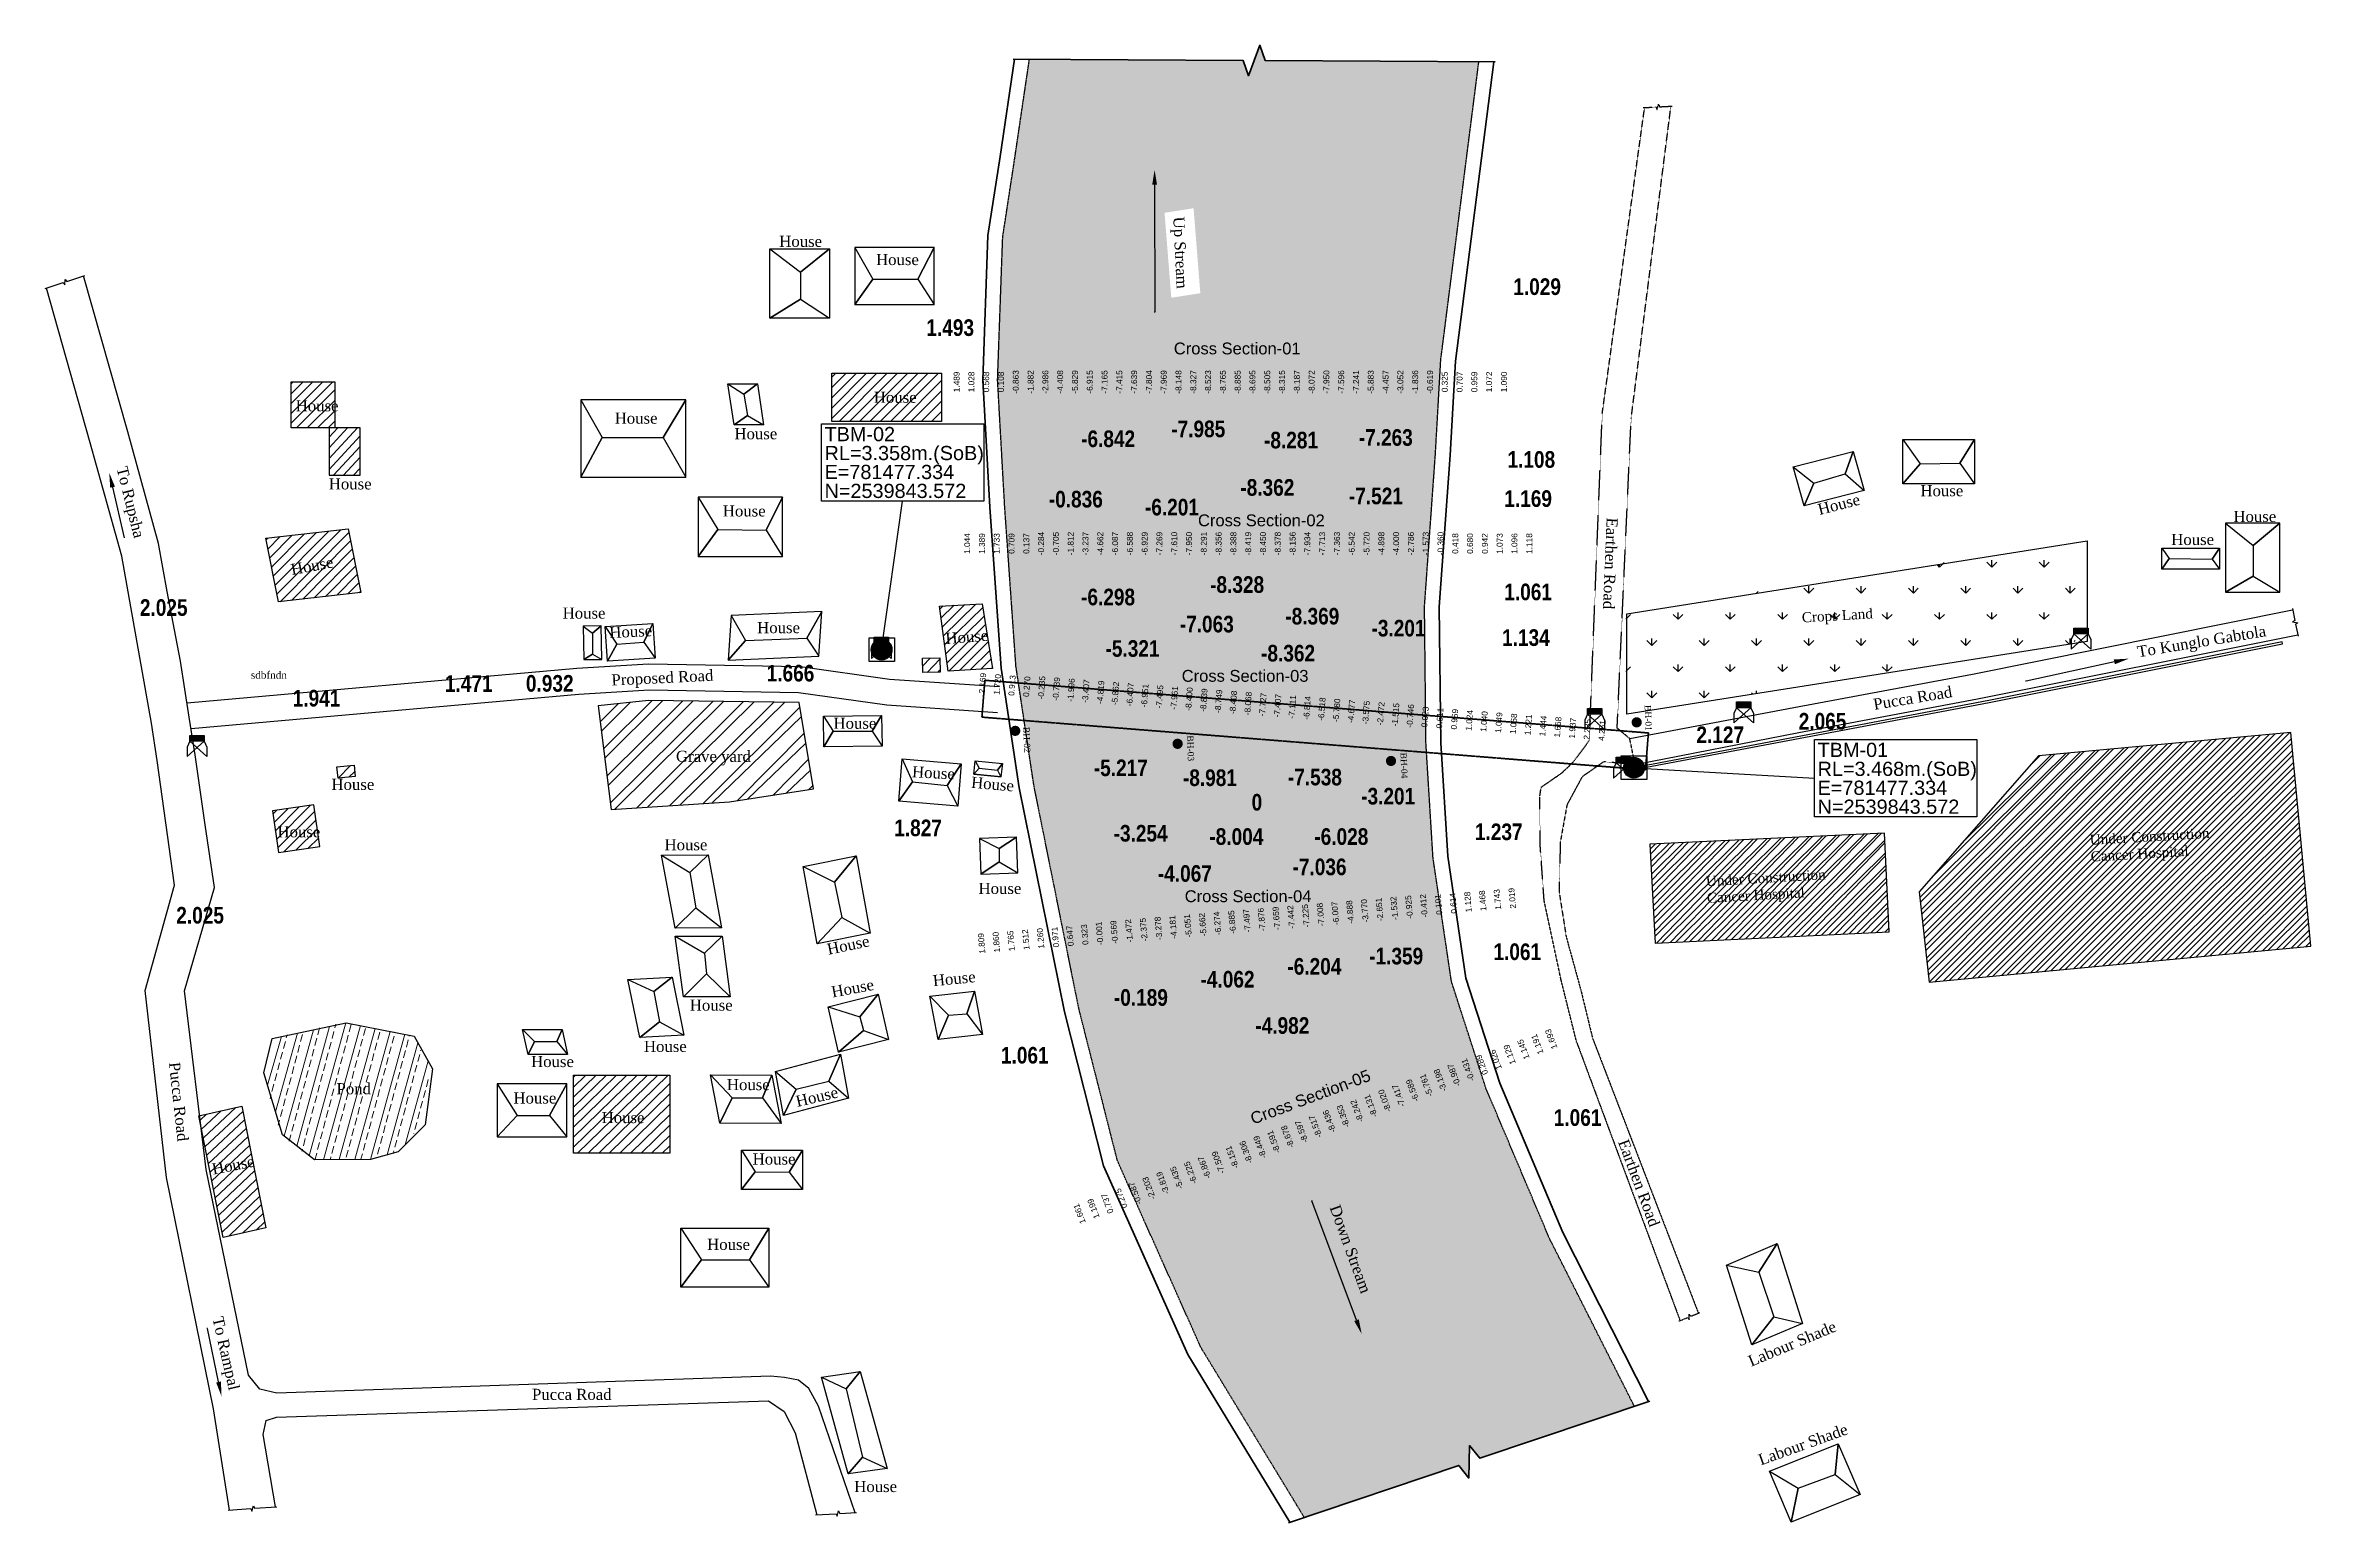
# Model space of a CAD drawing. Header units: inches. Extents: x 215676 to 3518780154, y 2761699 to 325936546.
# Drawn here: x 112091975 to 112398270, y 9362416 to 9562199 of the extents above; entities that cross this region are included whole.
import ezdxf
from ezdxf import colors
from ezdxf.entities.mleader import LeaderData, LeaderLine
from ezdxf.enums import TextEntityAlignment as Align
from ezdxf.math import Vec2, Vec3

# ---------------------------------------------------------------- set-up
doc = ezdxf.new("R2010")
doc.units = ezdxf.units.IN
doc.header["$LTSCALE"] = 20
doc.header["$MEASUREMENT"] = 0
doc.linetypes.add('DASHED', pattern=[0.75, 0.5, -0.25])
doc.linetypes.add('DASHED2', pattern=[0.375, 0.25, -0.125])
for name, color, linetype in [('BM_TBM', 1, 'Continuous'), ('BORE HOLE', 1, 'Continuous'), ('Chainage_TXT', 7, 'Continuous'), ('Crops Land', 74, 'Continuous'), ('ELECTRIC POLE', 1, 'Continuous'), ('Grave yard', 88, 'Continuous'), ('Pond', 132, 'Continuous'), ('proposed', 1, 'Continuous'), ('RL', 1, 'Continuous'), ('Text', 7, 'Continuous')]:
    doc.layers.add(name, color=color, linetype=linetype)
for name, color, linetype, lineweight in [('Boundary wall', 3, 'Continuous', 30), ('BUILDING', 5, 'Continuous', 30), ('KATCHA ROAD', 7, 'Continuous', 20), ('KHAL+RIVER BANK', 160, 'Continuous', 18), ('Pucca Road', 1, 'Continuous', 30), ('Road', 7, 'Continuous', 30), ('SEMI_PUCCA', 66, 'Continuous', 30), ('SHED', 7, 'Continuous', 30), ('Water Body', 4, 'Continuous', 18), ('Water Line', 4, 'DASHED', 18)]:
    doc.layers.add(name, color=color, linetype=linetype, lineweight=lineweight)
doc.styles.add('MtXpl_Arial_Narrow', font='ARIALNB.TTF')
doc.styles.get("Standard").update_dxf_attribs({"font": 'times.ttf', "height": 1})
doc.styles.add('text', font='arial.ttf')
doc.styles.add('TR', font='times.ttf')
doc.dimstyles.get("Standard").update_dxf_attribs({"dimtxt": 0.18, "dimasz": 0.18, "dimexe": 0.18, "dimexo": 0.0625, "dimgap": 0.09, "dimtad": 0, "dimtih": 1, "dimtoh": 1, "dimdec": 4, "dimzin": 0, "dimdsep": 46, "dimtxsty": 'Standard', "dimcen": 0.09, "dimadec": 0, "dimazin": 0, "dimtfac": 1, "dimtdec": 4, "dimtofl": 0, "dimtmove": 0, "dimatfit": 3, "dimfxl": 1, "dimtolj": 1, "dimtzin": 0, "dimarcsym": 0})
pattern_1 = [(45, (-660144862.4290693, -2491106631.102173), (-695.3896861099662, 695.3896861099663), [])]

# ---------------------------------------------------------------- blocks, each defined once
blk = doc.blocks.new('eeee')
at = {"layer": 'ELECTRIC POLE'}
for p, q in [((353314.0216475676, 2673551.64898157), (353315.7394676891, 2673551.64898157)), ((353314.0216475676, 2673550.959405303), (353314.0216475676, 2673551.64898157)), ((353315.7394676891, 2673551.64898157), (353315.7394676891, 2673550.959405303)), ((353314.0216475676, 2673550.959405303), (353313.699718081, 2673550.258974852)), ((353313.699718081, 2673549.118617038), (353315.7394676891, 2673550.959405303)), ((353313.699718081, 2673550.258974852), (353313.699718081, 2673549.118617038)), ((353315.7394676891, 2673550.959405303), (353314.0216475676, 2673550.959405303)), ((353316.0613971761, 2673549.118617038), (353314.0216475676, 2673550.959405303)), ((353315.7394676891, 2673550.959405303), (353316.0613971761, 2673550.258974852)), ((353316.0613971761, 2673550.258974852), (353316.0613971761, 2673549.118617038))]:
    blk.add_line(p, q, dxfattribs=at)
blk.add_solid([(353314.0216475676, 2673551.64898157), (353315.7394676891, 2673551.64898157), (353314.0216475676, 2673550.959405303), (353315.7394676891, 2673550.959405303)], dxfattribs=at)
blk = doc.blocks.new('jhg')
at = {"layer": 'RL', "lineweight": 5, "style": 'text'}
for s, p in [('1.489', (772845.2215620347, 2500598.103621385)), ('1.028', (772847.2215620347, 2500598.103621385)), ('0.568', (772849.2215620347, 2500598.103621385)), ('0.108', (772851.2215620347, 2500598.103621385)), ('-0.863', (772853.2215620347, 2500598.103621385)), ('-1.882', (772855.2215620347, 2500598.103621385)), ('-2.986', (772857.2215620347, 2500598.103621385)), ('-4.408', (772859.2215620347, 2500598.103621385)), ('-5.829', (772861.2215620347, 2500598.103621385)), ('-6.915', (772863.2215620347, 2500598.103621385)), ('-7.165', (772865.2215620347, 2500598.103621385)), ('-7.415', (772867.2215620347, 2500598.103621385)), ('-7.639', (772869.2215620347, 2500598.103621385)), ('-7.804', (772871.2215620347, 2500598.103621385)), ('-7.969', (772873.2215620347, 2500598.103621385)), ('-8.148', (772875.2215620347, 2500598.103621385)), ('-8.327', (772877.2215620347, 2500598.103621385)), ('-8.523', (772879.2215620347, 2500598.103621385)), ('-8.765', (772881.2215620347, 2500598.103621385)), ('-8.885', (772883.2215620347, 2500598.103621385)), ('-8.695', (772885.2215620347, 2500598.103621385)), ('-8.505', (772887.2215620347, 2500598.103621385)), ('-8.315', (772889.2215620347, 2500598.103621385)), ('-8.187', (772891.2215620347, 2500598.103621385)), ('-8.072', (772893.2215620347, 2500598.103621385)), ('-7.950', (772895.2215620347, 2500598.103621385)), ('-7.596', (772897.2215620347, 2500598.103621385)), ('-7.241', (772899.2215620347, 2500598.103621385)), ('-5.883', (772901.2215620347, 2500598.103621385)), ('-4.457', (772903.2215620347, 2500598.103621385)), ('-3.052', (772905.2215620347, 2500598.103621385)), ('-1.836', (772907.2215620347, 2500598.103621385)), ('-0.619', (772909.2215620347, 2500598.103621385)), ('0.325', (772911.2215620347, 2500598.103621385)), ('0.707', (772913.2215620347, 2500598.103621385)), ('0.959', (772915.2215620347, 2500598.103621385)), ('1.072', (772917.2215620347, 2500598.103621385)), ('1.090', (772919.2215620347, 2500598.103621385))]:
    blk.add_text(s, height=0.8, rotation=90, dxfattribs=at).set_placement(p, align=Align.MIDDLE_CENTER)
blk = doc.blocks.new('zxbzcbzb')
at = {"layer": 'RL', "lineweight": 5, "style": 'text'}
for s, p in [('1.044', (772845.8975965708, 2500599.668045709)), ('1.389', (772847.8975965708, 2500599.668045709)), ('1.733', (772849.8975965708, 2500599.668045709)), ('0.709', (772851.8975965708, 2500599.668045709)), ('0.137', (772853.8975965708, 2500599.668045709)), ('-0.284', (772855.8975965708, 2500599.668045709)), ('-0.705', (772857.8975965708, 2500599.668045709)), ('-1.812', (772859.8975965708, 2500599.668045709)), ('-3.237', (772861.8975965708, 2500599.668045709)), ('-4.662', (772863.8975965708, 2500599.668045709)), ('-6.087', (772865.8975965708, 2500599.668045709)), ('-6.588', (772867.8975965708, 2500599.668045709)), ('-6.929', (772869.8975965708, 2500599.668045709)), ('-7.269', (772871.8975965708, 2500599.668045709)), ('-7.610', (772873.8975965708, 2500599.668045709)), ('-7.950', (772875.8975965708, 2500599.668045709)), ('-8.291', (772877.8975965708, 2500599.668045709)), ('-8.356', (772879.8975965708, 2500599.668045709)), ('-8.388', (772881.8975965708, 2500599.668045709)), ('-8.419', (772883.8975965708, 2500599.668045709)), ('-8.450', (772885.8975965708, 2500599.668045709)), ('-8.378', (772887.8975965708, 2500599.668045709)), ('-8.156', (772889.8975965708, 2500599.668045709)), ('-7.934', (772891.8975965708, 2500599.668045709)), ('-7.713', (772893.8975965708, 2500599.668045709)), ('-7.363', (772895.8975965708, 2500599.668045709)), ('-6.542', (772897.8975965708, 2500599.668045709)), ('-5.720', (772899.8975965708, 2500599.668045709)), ('-4.898', (772901.8975965708, 2500599.668045709)), ('-4.000', (772903.8975965708, 2500599.668045709)), ('-2.786', (772905.8975965708, 2500599.668045709)), ('-1.573', (772907.8975965708, 2500599.668045709)), ('-0.360', (772909.8975965708, 2500599.668045709)), ('0.418', (772911.8975965708, 2500599.668045709)), ('0.680', (772913.8975965708, 2500599.668045709)), ('0.942', (772915.8975965708, 2500599.668045709)), ('1.073', (772917.8975965708, 2500599.668045709)), ('1.096', (772919.8975965708, 2500599.668045709)), ('1.118', (772921.8975965708, 2500599.668045709))]:
    blk.add_text(s, height=0.8, rotation=90, dxfattribs=at).set_placement(p, align=Align.MIDDLE_CENTER)
blk = doc.blocks.new('sdbfndn')
at = {"layer": 'RL', "lineweight": 5, "style": 'text'}
for s, p in [('2.169', (772886.1474310823, 2500595.00364748)), ('1.720', (772888.1474310823, 2500595.00364748)), ('0.913', (772890.1474310823, 2500595.00364748)), ('0.270', (772892.1474310823, 2500595.00364748)), ('-0.235', (772894.1474310823, 2500595.00364748)), ('-0.739', (772896.1474310823, 2500595.00364748)), ('-1.996', (772898.1474310823, 2500595.00364748)), ('-3.407', (772900.1474310823, 2500595.00364748)), ('-4.819', (772902.1474310823, 2500595.00364748)), ('-5.862', (772904.1474310823, 2500595.00364748)), ('-6.407', (772906.1474310823, 2500595.00364748)), ('-6.951', (772908.1474310823, 2500595.00364748)), ('-7.495', (772910.1474310823, 2500595.00364748)), ('-7.961', (772912.1474310823, 2500595.00364748)), ('-8.400', (772914.1474310823, 2500595.00364748)), ('-8.839', (772916.1474310823, 2500595.00364748)), ('-8.749', (772918.1474310823, 2500595.00364748)), ('-8.408', (772920.1474310823, 2500595.00364748)), ('-8.068', (772922.1474310823, 2500595.00364748)), ('-7.727', (772924.1474310823, 2500595.00364748)), ('-7.407', (772926.1474310823, 2500595.00364748)), ('-7.111', (772928.1474310823, 2500595.00364748)), ('-6.814', (772930.1474310823, 2500595.00364748)), ('-6.518', (772932.1474310823, 2500595.00364748)), ('-5.780', (772934.1474310823, 2500595.00364748)), ('-4.677', (772936.1474310823, 2500595.00364748)), ('-3.575', (772938.1474310823, 2500595.00364748)), ('-2.472', (772940.1474310823, 2500595.00364748)), ('-1.515', (772942.1474310823, 2500595.00364748)), ('-0.746', (772944.1474310823, 2500595.00364748)), ('0.023', (772946.1474310823, 2500595.00364748)), ('0.611', (772948.1474310823, 2500595.00364748)), ('0.959', (772950.1474310823, 2500595.00364748)), ('1.024', (772952.1474310823, 2500595.00364748)), ('1.040', (772954.1474310823, 2500595.00364748)), ('1.049', (772956.1474310823, 2500595.00364748)), ('1.058', (772958.1474310823, 2500595.00364748)), ('1.221', (772960.1474310823, 2500595.00364748)), ('1.444', (772962.1474310823, 2500595.00364748)), ('1.668', (772964.1474310823, 2500595.00364748)), ('1.937', (772966.1474310823, 2500595.00364748)), ('2.235', (772968.1474310823, 2500595.00364748)), ('4.251', (772970.1474310823, 2500595.00364748))]:
    blk.add_text(s, height=0.8, rotation=90, dxfattribs=at).set_placement(p, align=Align.MIDDLE_CENTER)
blk = doc.blocks.new('dfgnfgjm')
at = {"layer": 'RL', "lineweight": 5, "style": 'text'}
for s, p in [('1.809', (773051.0267442473, 2500607.305582792)), ('1.860', (773053.0267442473, 2500607.305582792)), ('1.765', (773055.0267442473, 2500607.305582792)), ('1.512', (773057.0267442473, 2500607.305582792)), ('1.260', (773059.0267442473, 2500607.305582792)), ('0.971', (773061.0267442473, 2500607.305582792)), ('0.647', (773063.0267442473, 2500607.305582792)), ('0.323', (773065.0267442473, 2500607.305582792)), ('-0.001', (773067.0267442473, 2500607.305582792)), ('-0.569', (773069.0267442473, 2500607.305582792)), ('-1.472', (773071.0267442473, 2500607.305582792)), ('-2.375', (773073.0267442473, 2500607.305582792)), ('-3.278', (773075.0267442473, 2500607.305582792)), ('-4.181', (773077.0267442473, 2500607.305582792)), ('-5.051', (773079.0267442473, 2500607.305582792)), ('-5.662', (773081.0267442473, 2500607.305582792)), ('-6.274', (773083.0267442473, 2500607.305582792)), ('-6.885', (773085.0267442473, 2500607.305582792)), ('-7.497', (773087.0267442473, 2500607.305582792)), ('-7.876', (773089.0267442473, 2500607.305582792)), ('-7.659', (773091.0267442473, 2500607.305582792)), ('-7.442', (773093.0267442473, 2500607.305582792)), ('-7.225', (773095.0267442473, 2500607.305582792)), ('-7.008', (773097.0267442473, 2500607.305582792)), ('-6.007', (773099.0267442473, 2500607.305582792)), ('-4.888', (773101.0267442473, 2500607.305582792)), ('-3.770', (773103.0267442473, 2500607.305582792)), ('-2.651', (773105.0267442473, 2500607.305582792)), ('-1.532', (773107.0267442473, 2500607.305582792)), ('-0.925', (773109.0267442473, 2500607.305582792)), ('-0.412', (773111.0267442473, 2500607.305582792)), ('0.101', (773113.0267442473, 2500607.305582792)), ('0.614', (773115.0267442473, 2500607.305582792)), ('1.128', (773117.0267442473, 2500607.305582792)), ('1.468', (773119.0267442473, 2500607.305582792)), ('1.743', (773121.0267442473, 2500607.305582792)), ('2.019', (773123.0267442473, 2500607.305582792))]:
    blk.add_text(s, height=0.8, rotation=90, dxfattribs=at).set_placement(p, align=Align.MIDDLE_CENTER)
blk = doc.blocks.new('dffmhdsrt')
at = {"layer": 'RL', "lineweight": 5, "style": 'text'}
for s, p in [('1.661', (773047.0487033459, 2500611.948592406)), ('1.199', (773049.0487033459, 2500611.948592406)), ('0.737', (773051.0487033459, 2500611.948592406)), ('0.275', (773053.0487033459, 2500611.948592406)), ('-0.587', (773055.0487033459, 2500611.948592406)), ('-2.203', (773057.0487033459, 2500611.948592406)), ('-3.819', (773059.0487033459, 2500611.948592406)), ('-5.435', (773061.0487033459, 2500611.948592406)), ('-6.225', (773063.0487033459, 2500611.948592406)), ('-6.867', (773065.0487033459, 2500611.948592406)), ('-7.509', (773067.0487033459, 2500611.948592406)), ('-8.151', (773069.0487033459, 2500611.948592406)), ('-8.306', (773071.0487033459, 2500611.948592406)), ('-8.449', (773073.0487033459, 2500611.948592406)), ('-8.591', (773075.0487033459, 2500611.948592406)), ('-8.678', (773077.0487033459, 2500611.948592406)), ('-8.597', (773079.0487033459, 2500611.948592406)), ('-8.517', (773081.0487033459, 2500611.948592406)), ('-8.436', (773083.0487033459, 2500611.948592406)), ('-8.353', (773085.0487033459, 2500611.948592406)), ('-8.242', (773087.0487033459, 2500611.948592406)), ('-8.131', (773089.0487033459, 2500611.948592406)), ('-8.020', (773091.0487033459, 2500611.948592406)), ('-7.417', (773093.0487033459, 2500611.948592406)), ('-6.589', (773095.0487033459, 2500611.948592406)), ('-5.761', (773097.0487033459, 2500611.948592406)), ('-3.198', (773099.0487033459, 2500611.948592406)), ('-0.987', (773101.0487033459, 2500611.948592406)), ('-0.431', (773103.0487033459, 2500611.948592406)), ('0.289', (773105.0487033459, 2500611.948592406)), ('1.026', (773107.0487033459, 2500611.948592406)), ('1.129', (773109.0487033459, 2500611.948592406)), ('1.145', (773111.0487033459, 2500611.948592406)), ('1.191', (773113.0487033459, 2500611.948592406)), ('1.693', (773115.0487033459, 2500611.948592406))]:
    blk.add_text(s, height=0.8, rotation=90, dxfattribs=at).set_placement(p, align=Align.MIDDLE_CENTER)

msp = doc.modelspace()

# ---------------------------------------------------------------- hatches: boundary and pattern name
at = {"layer": 'BM_TBM', "ltscale": 0.2}
h = msp.add_hatch(color=2, dxfattribs=at)
h.set_gradient(color1=(255, 255, 0), color2=(255, 255, 92), one_color=1, tint=0.6800000071525574)
edge = h.paths.add_edge_path()
edge.add_ellipse((112205046.570946, 9480471.897827148), major_axis=(941.6691610913823, 941.6691610913823), ratio=0.9999999985270128, start_angle=0, end_angle=360)
h = msp.add_hatch(color=2, dxfattribs=at)
h.set_gradient(color1=(255, 255, 0), color2=(255, 255, 92), one_color=1, tint=0.6800000071525574)
edge = h.paths.add_edge_path()
edge.add_ellipse((112205046.570946, 9480471.897827148), major_axis=(941.6691610913823, 941.6691610913823), ratio=0.9999999985270128, start_angle=0, end_angle=360)
h = msp.add_hatch(color=2, dxfattribs=at)
h.set_gradient(color1=(255, 255, 0), color2=(255, 255, 92), one_color=1, tint=0.6800000071525574)
edge = h.paths.add_edge_path()
edge.add_ellipse((112306763.5709307, 9464502.897827148), major_axis=(941.6691610913823, 941.6691610913823), ratio=0.9999999985270128, start_angle=0, end_angle=360)
h = msp.add_hatch(color=2, dxfattribs=at)
h.set_gradient(color1=(255, 255, 0), color2=(255, 255, 92), one_color=1, tint=0.6800000071525574)
edge = h.paths.add_edge_path()
edge.add_ellipse((112306763.5709307, 9464502.897827148), major_axis=(941.6691610913823, 941.6691610913823), ratio=0.9999999985270128, start_angle=0, end_angle=360)
at = {"layer": 'BORE HOLE', "ltscale": 0.2}
for points in [[(112307783.5343859, 9470917.236291885, 1), (112306497.3557818, 9470382.62396431, 1)], [(112223760.4233935, 9469763.066879272, 1), (112222474.2448046, 9469228.45454979, 1)], [(112245717.2868426, 9468011.956142426, 1), (112244431.1082385, 9467477.34381485, 1)], [(112274567.3220904, 9465690.551605225, 1), (112273281.1435015, 9465155.939277649, 1)]]:
    msp.add_hatch(color=256, dxfattribs=at).paths.add_polyline_path(points)
at = {"layer": 'BUILDING', "lineweight": 20, "ltscale": 0.2}
h = msp.add_hatch(dxfattribs=at)
h.set_pattern_fill('ANSI32', color=256, scale=3371.745232298785, style=0)
h.set_pattern_definition([(45, (-660144862.4290693, -2491106631.102173), (-894.0689693219556, 894.0689693219558), []), (45, (-660144266.3830793, -2491106631.102173), (-894.0689693219556, 894.0689693219558), [])])
h.paths.add_polyline_path([(112345322.7764971, 9447738.414318085), (112346666.2328722, 9435488.012458801), (112398270.1997149, 9440387.501699448), (112395591.40815, 9469259.538835526), (112361462.6937945, 9466129.5817585)])
h.paths.add_polyline_path([(112340642.82531, 9455676.565038681), (112308915.5690081, 9454155.607416153), (112309639.5810168, 9440791.67432785), (112341283.6760027, 9442308.385976791)])
h.paths.add_polyline_path([(112368208.3075556, 9450956.637590596), (112384761.4879116, 9451925.646982515), (112384458.3399314, 9457104.196573956), (112367905.1595754, 9456135.187182037)], flags=24)
h.paths.add_polyline_path([(112316316.5974879, 9445356.835012624), (112332869.7778438, 9446325.844404543), (112332566.6298636, 9451504.393995984), (112316013.4495077, 9450535.384604065)], flags=24)
at = {"layer": 'Crops Land'}
h = msp.add_hatch(dxfattribs=at)
h.set_pattern_fill('GRASS', color=256, scale=5000)
h.set_pattern_definition([(90, (-660144862.4290693, -2491106631.102173), (-3535.533904999999, 3535.533904999999), [937.5, -6133.567814999999]), (45, (-660144862.4290693, -2491106631.102173), (-3535.533905932738, 3535.533905932738), [937.5000000000001, -4062.5]), (135, (-660144862.4290693, -2491106631.102173), (-3535.533905932738, -3535.533905932738), [937.5, -4062.5])])
h.paths.add_polyline_path([(112368047.9659197, 9481578.420684814), (112368047.9659197, 9495168.9920578), (112305820.3137286, 9485337.514032364), (112305820.3137286, 9471746.942659378)])
h.paths.add_polyline_path([(112329145.8321024, 9483318.754916176), (112339205.5415022, 9483907.641926331), (112339036.4110284, 9486796.826757574), (112328976.7016286, 9486207.939747421)], flags=24)
at = {"layer": 'Grave yard', "lineweight": 25, "ltscale": 0.2}
h = msp.add_hatch(dxfattribs=at)
h.set_pattern_fill('ANSI32', color=256, scale=7867.43620184867)
h.set_pattern_definition([(45, (-660144862.4290693, -2491106631.102173), (-2086.169058329899, 2086.169058329899), []), (45, (-660143471.6496961, -2491106631.102173), (-2086.169058329899, 2086.169058329899), [])])
h.paths.add_polyline_path([(112168468.5923235, 9458872.310043335), (112184462.5978167, 9459890.837308884), (112195860.0836718, 9461673.920297623), (112193893.0115893, 9473313.548700333), (112173525.8467333, 9473578.254520416), (112166730.8255084, 9472895.524894714)])
h.paths.add_polyline_path([(112176741.1881336, 9464322.550403688), (112187654.3099793, 9464322.550403688), (112187654.3099793, 9467346.342761295), (112176741.1881336, 9467346.342761295)], flags=24)
at = {"layer": 'SEMI_PUCCA', "lineweight": 25, "ltscale": 0.2}
h = msp.add_hatch(dxfattribs=at)
h.set_pattern_fill('ANSI31', color=256, scale=7867.43620184867)
h.set_pattern_definition(pattern_1)
h.paths.add_polyline_path([(112131140.8378527, 9516684.767654419), (112125214.3487475, 9516684.767654419), (112125214.3487475, 9510457.484329224), (112131140.8378527, 9510457.484329224)])
h.paths.add_polyline_path([(112130333.3057635, 9504056.24187088), (112134535.892113, 9504056.24187088), (112134535.892113, 9510457.484329224), (112130333.3057635, 9510457.484329224)])
h.paths.add_polyline_path([(112121774.3174059, 9495534.113401413), (112123492.2877734, 9486935.08160019), (112134624.7689898, 9488205.20214653), (112132906.7986376, 9496804.233947754)])
h.paths.add_polyline_path([(112131404.4282763, 9464637.486974716), (112131560.9836352, 9463103.3910141), (112133858.9720995, 9463338.179229736), (112133731.4555438, 9464874.961427689)])
h.paths.add_polyline_path([(112122689.8521807, 9458672.892396927), (112123516.0546496, 9453027.41930008), (112129090.7189867, 9453843.259061813), (112128264.5165179, 9459488.73215866)])
h.paths.add_polyline_path([(112163402.6252978, 9422929.593647003), (112163402.6252978, 9412368.552490234), (112176424.7393572, 9412368.552490234), (112176424.7393572, 9422929.593647003)])
h.paths.add_polyline_path([(112166822.9424434, 9416048.056879157), (112173230.6569351, 9416048.056879157), (112173230.6569351, 9418293.190260557), (112166822.9424434, 9418293.190260557)], flags=24)
h = msp.add_hatch(dxfattribs=at)
h.set_pattern_fill('ANSI31', color=256, scale=7867.43620184867)
h.set_pattern_definition(pattern_1)
h.paths.add_polyline_path([(112212855.2165148, 9486368.41755104), (112214062.4518206, 9477549.682912827), (112220062.9016039, 9477918.69858551), (112218635.5532305, 9486685.726480484)])
h.paths.add_polyline_path([(112212947.9216998, 9477427.926527023), (112212906.3856127, 9479366.797401428), (112210591.1730883, 9479317.199001312), (112210632.7091906, 9477378.328126907)])
h.paths.add_polyline_path([(112213133.2800829, 9511346.637115479), (112213133.2800829, 9517876.822008133), (112198304.7059863, 9517876.822008133), (112198304.7059863, 9511346.637115479)])
h.paths.add_polyline_path([(112213401.4694852, 9480788.496566389), (112219788.2661825, 9481305.829104695), (112219607.0033387, 9483543.633314569), (112213220.2066414, 9483026.300776262)], flags=25)
h.paths.add_polyline_path([(112203626.9284816, 9513453.991741294), (112210034.6429733, 9513453.991741294), (112210034.6429733, 9515699.125122694), (112203626.9284816, 9515699.125122694)], flags=24)
h = msp.add_hatch(dxfattribs=at)
h.set_pattern_fill('ANSI31', color=256, scale=7867.43620184867)
h.set_pattern_definition(pattern_1)
h.paths.add_polyline_path([(112118533.1383746, 9418727.762516022), (112112847.2809182, 9417476.112927854), (112113015.8725723, 9416104.14698606), (112116015.201607, 9400997.420660019), (112121800.5143206, 9402270.963716507)])
h.paths.add_polyline_path([(112114387.3559547, 9409010.760776538), (112120674.0287041, 9410250.33761917), (112120239.7060838, 9412453.060425553), (112113953.0333344, 9411213.483582921)], flags=25)
at = {"layer": 'Water Line', "linetype": 'Continuous', "lineweight": 9, "ltscale": 15, "true_color": 0x7aafdf}
h = msp.add_hatch(dxfattribs=at)
h.set_pattern_fill('ANSI33', color=143, scale=8000, angle=25)
h.set_pattern_definition([(70, (-660144862.4290693, -2491106631.102173), (-1879.385241571816, 684.0402866513374), []), (70, (-660143580.7163007, -2491106033.429696), (-1879.385241571816, 684.0402866513374), [999.9999999999993, -499.9999999999997])])
h.paths.add_polyline_path([(112280653.5686724, 9519671.77158928), (112285798.1209185, 9559962.20834732), (112256913.8580248, 9560134.175106049), (112256176.1392291, 9562199.211807251), (112254651.6299822, 9558086.999031067), (112253913.9111865, 9560152.035736084), (112225034.8856432, 9560323.97131157), (112223047.0480273, 9546872.626403809), (112221426.0688097, 9536275.814277649), (112220730.1987231, 9516954.05693245), (112221692.7786028, 9499864.423732758), (112223214.1754839, 9478205.075429916), (112223383.8624804, 9477079.740093231), (112278598.3896563, 9472777.00863266), (112278455.3294146, 9486312.969892502), (112279928.3233416, 9506906.403596878)])
h.paths.add_polyline_path([(112278598.3896563, 9472777.00863266), (112223383.8624804, 9477079.740093231), (112224360.813225, 9470600.76817894), (112278786.8336413, 9465606.586093903), (112278650.9045336, 9467808.19706726)])
h.paths.add_polyline_path([(112278786.8336413, 9465606.586093903), (112224360.813225, 9470600.76817894), (112225636.9053271, 9462137.941532135), (112231714.9757769, 9431945.098218918), (112236941.2277758, 9411331.420240402), (112248222.9123614, 9386104.331453323), (112262192.2305682, 9363128.535959244), (112283071.154793, 9370164.3794384), (112284439.9173815, 9368451.167675018), (112284545.3140032, 9372835.607656479), (112285914.076607, 9371122.39589119), (112306820.7429583, 9378167.588001251), (112295356.124718, 9400833.997255325), (112286762.5122454, 9421150.038619995), (112282099.4838488, 9435594.815158844), (112279606.2124102, 9452335.306316376)])
h.paths.add_polyline_path([(112243305.2281268, 9539550.192918777), (112244215.8761218, 9528063.528446198), (112248138.8086321, 9528675.941785812), (112247228.1606371, 9540162.606258392)], flags=16)
h = msp.add_hatch(dxfattribs=at)
h.set_pattern_fill('ANSI33', color=143, scale=8000, angle=30)
h.set_pattern_definition([(74.99999999999999, (-660144862.4290693, -2491106631.102173), (-1931.851652578137, 517.6380902050419), []), (74.99999999999999, (-660143637.6841962, -2491105923.995393), (-1931.851652578137, 517.6380902050419), [1000, -500])])
h.paths.add_polyline_path([(112132664.3622668, 9430014.71775055), (112122648.6707842, 9427880.026475906), (112121536.9414294, 9423228.874778748), (112124030.5244524, 9414870.23136139), (112128355.795418, 9411477.953508377), (112135949.4869463, 9411550.856107712), (112139694.4842455, 9412571.266407013), (112143325.990288, 9416199.387727737), (112144347.3486102, 9423795.768100739), (112141850.6921465, 9428217.544130325)])
h.paths.add_polyline_path([(112130955.5030366, 9419931.325487845), (112136299.0502608, 9419931.325487845), (112136299.0502608, 9422283.524478473), (112130955.5030366, 9422283.524478473)], flags=24)

# ---------------------------------------------------------------- linework, layer by layer
at = {"elevation": -10495.00355915564}
for points in [[(112196909.0223773, 9511026.477140427), (112218866.5162127, 9511026.477140427), (112218866.5162127, 9500572.186946869), (112196909.0223773, 9500572.186946869)], [(112331175.311928, 9468323.768770218), (112353132.8057635, 9468323.768770218), (112353132.8057635, 9457869.47857666), (112331175.311928, 9457869.47857666)]]:
    msp.add_lwpolyline(points, close=True, dxfattribs=at)
msp.add_lwpolyline([(112217513.4331896, 9463642.490142822), (112221210.4696887, 9463274.715017319)])
at = {"layer": 'BM_TBM'}
for points, elevation in [([(112203346.4046099, 9482090.459415436), (112206789.3841937, 9482090.459415436), (112206789.3841937, 9478895.163635254), (112203346.4046099, 9478895.163635254)], -8574.184627298233), ([(112305063.4046099, 9466121.459415436), (112308506.3841937, 9466121.459415436), (112308506.3841937, 9462926.163633347), (112305063.4046099, 9462926.163633347)], -8464.184627298235)]:
    msp.add_lwpolyline(points, close=True, dxfattribs=dict(at, elevation=elevation))
for centre, major_axis, ratio, start_param, end_param in [((112205046.570946, 9480471.897827148, 3358), (941.6691610913823, 941.6691610913823), 0.9999999985270126, 5.497787143045644, 11.78097245022523), ((112205046.570946, 9480471.897827148, 3358), (941.6691610913823, 941.6691610913823), 0.9999999985270126, 5.497787143045644, 11.78097245022523), ((112205046.570946, 9480471.897827148, 3358), (-987.5904524701356, 987.5904524701365), 0.9999999992006499, 3.926990817386916, 10.2101761245665), ((112205046.570946, 9480471.897827148, 3358), (-987.5904524701356, 987.5904524701365), 0.9999999992006499, 3.926990817386916, 10.2101761245665), ((112205046.570946, 9480471.897827148, 3358), (972.2833554080814, 972.2833554080814), 0.999999998828293, 5.497787143196285, 11.78097245037587), ((112205046.570946, 9480471.897827148, 3358), (972.2833554080814, 972.2833554080814), 0.999999998828293, 5.497787143196285, 11.78097245037587), ((112205046.570946, 9480471.897827148, 3358), (956.9762582384941, 956.9762582384941), 0.9999999986687579, 5.497787143116517, 11.7809724502961), ((112205046.570946, 9480471.897827148, 3358), (956.9762582384941, 956.9762582384941), 0.9999999986687579, 5.497787143116517, 11.7809724502961), ((112205046.570946, 9480471.897827148, 3358), (-926.3620634861194, 926.3620634861194), 0.9999999998729082, 3.926990817050788, 10.21017612423037), ((112205046.570946, 9480471.897827148, 3358), (-926.3620634861194, 926.3620634861194), 0.9999999998729082, 3.926990817050788, 10.21017612423037), ((112306763.5709307, 9464502.897827148, 3468), (941.6691610913823, 941.6691610913823), 0.9999999985270126, 5.497787143045644, 11.78097245022523), ((112306763.5709307, 9464502.897827148, 3468), (941.6691610913823, 941.6691610913823), 0.9999999985270126, 5.497787143045644, 11.78097245022523), ((112306763.5709307, 9464502.897827148, 3468), (-987.5904524701356, 987.5904524701365), 0.9999999992006499, 3.926990817386916, 10.2101761245665), ((112306763.5709307, 9464502.897827148, 3468), (-987.5904524701356, 987.5904524701365), 0.9999999992006499, 3.926990817386916, 10.2101761245665), ((112306763.5709307, 9464502.897827148, 3468), (972.2833554080814, 972.2833554080814), 0.999999998828293, 5.497787143196285, 11.78097245037587), ((112306763.5709307, 9464502.897827148, 3468), (972.2833554080814, 972.2833554080814), 0.999999998828293, 5.497787143196285, 11.78097245037587), ((112306763.5709307, 9464502.897827148, 3468), (956.9762582384941, 956.9762582384941), 0.9999999986687579, 5.497787143116517, 11.7809724502961), ((112306763.5709307, 9464502.897827148, 3468), (956.9762582384941, 956.9762582384941), 0.9999999986687579, 5.497787143116517, 11.7809724502961), ((112306763.5709307, 9464502.897827148, 3468), (-926.3620634861194, 926.3620634861194), 0.9999999998729082, 3.926990817050788, 10.21017612423037), ((112306763.5709307, 9464502.897827148, 3468), (-926.3620634861194, 926.3620634861194), 0.9999999998729082, 3.926990817050788, 10.21017612423037)]:
    msp.add_ellipse(centre, major_axis=major_axis, ratio=ratio, start_param=start_param, end_param=end_param, dxfattribs=at)
for p in [(112205046.570946, 9480471.897827148, 3358), (112205046.570946, 9480471.897827148, 3358), (112306763.5709307, 9464502.897827148, 3468), (112306763.5709307, 9464502.897827148, 3468)]:
    msp.add_point(p, dxfattribs=at)
at = {"layer": 'Boundary wall', "lineweight": 30}
msp.add_lwpolyline([(112394400.5779955, 9481509.952358246), (112354747.9268267, 9473589.964931488), (112306763.2236712, 9464502.703044891), (112306809.7414324, 9464257.068971634), (112354795.6700823, 9473344.56293869), (112394449.5443347, 9481264.794662476)], close=True, dxfattribs=at)
at = {"layer": 'BUILDING', "lineweight": 30}
for points in [[(112361462.6937945, 9466129.5817585), (112345322.7764971, 9447738.414318085), (112346666.2328722, 9435488.012458801), (112398270.1997149, 9440387.501699448), (112395591.40815, 9469259.538835526)], [(112340642.82531, 9455676.565038681), (112308915.5690081, 9454155.607416153), (112309639.5810168, 9440791.67432785), (112341283.6760027, 9442308.385976791), (112340642.82531, 9455676.565038681)]]:
    msp.add_lwpolyline(points, close=True, dxfattribs=at)
at = {"layer": 'Crops Land'}
msp.add_lwpolyline([(112305820.3137286, 9485337.514032364), (112368047.9659197, 9495168.9920578), (112368047.9659197, 9481578.420684814), (112305820.3137286, 9471746.942659378)], close=True, dxfattribs=at)
at = {"layer": 'Grave yard', "lineweight": 30}
msp.add_lwpolyline([(112195860.0836718, 9461673.920297623), (112193893.0115893, 9473313.548700333), (112173525.8467333, 9473578.254520416), (112166730.8255084, 9472895.524894714), (112168468.5923235, 9458872.310043335), (112184462.5978167, 9459890.837308884)], close=True, dxfattribs=at)
at = {"layer": 'KATCHA ROAD', "linetype": 'DASHED2', "lineweight": 25, "ltscale": 2}
for p, q in [((112314010.5415576, 9390150.179000854, 6926), (112314257.2469256, 9389880.53322792, 6926)), ((112314257.2469256, 9389880.53322792, 6926), (112314225.9223101, 9390610.81281662, 6926)), ((112314225.9223101, 9390610.81281662, 6926), (112314472.6276629, 9390341.167041779, 6926))]:
    msp.add_line(p, q, dxfattribs=at)
for points in [[(112300738.1676714, 9468172.460271835), (112302489.5999835, 9512430.399902344), (112308212.134743, 9553779.438709259)], [(112306918.8854449, 9464927.77528572), (112306205.6647418, 9468440.157554626), (112304498.8150408, 9469860.611749649), (112306395.694298, 9511746.146007538), (112311774.9743426, 9553966.781808853)], [(112308032.3830645, 9553769.986913681), (112309743.8994524, 9553859.98276329), (112309886.7607348, 9553523.585638046), (112310100.3483355, 9554222.63488388), (112310243.2096484, 9553886.23775673), (112311954.7260058, 9553976.233606339)]]:
    msp.add_lwpolyline(points, dxfattribs=at)
for points, elevation in [([(112299028.1624224, 9427368.533706665), (112296909.7787402, 9435876.074338913), (112294629.9182818, 9446528.847415924), (112294093.4762957, 9454052.360359192), (112294029.3449023, 9460536.820026398), (112294218.4918749, 9461873.809335709), (112297043.5749743, 9463823.1921978), (112298612.3790057, 9465325.4431324), (112300738.1676714, 9468172.460271835), (112300738.1676714, 9468172.460271835)], 10989), ([(112306918.8854449, 9464927.77528572), (112302687.131798, 9465319.22003746), (112299751.1779406, 9463265.225177765), (112297713.953377, 9459500.46275711), (112296814.752373, 9454468.756233215), (112296636.2692187, 9447816.331729889), (112297607.7382739, 9441642.417417526), (112299582.0218127, 9434459.241977692), (112301174.1864398, 9427924.747594833), (112315478.6924517, 9390756.990711212)], 10989), ([(112299028.1624224, 9427368.533706665), (112313004.476784, 9389734.355329514)], 2863), ([(112312838.1257708, 9389665.599636078), (112314010.5415576, 9390150.179000854)], 2863), ([(112314472.6276629, 9390341.167041779), (112315645.0434496, 9390825.746408463)], 6926)]:
    msp.add_lwpolyline(points, dxfattribs=dict(at, elevation=elevation))
at = {"layer": 'KHAL+RIVER BANK', "lineweight": 40, "ltscale": 15}
for points in [[(112260249.5952685, 9362473.900798798), (112246448.5709307, 9385172.897827148), (112235044.9959948, 9410672.546899796), (112229764.1092761, 9431501.718137741), (112223666.5682147, 9461791.281930923), (112221224.6670611, 9477985.556684494), (112219696.7231371, 9499738.112035751), (112218728.1714098, 9516933.769062042), (112219431.5368426, 9536463.644382477), (112221069.2773669, 9547170.030138016), (112223014.9419177, 9560335.997348785)], [(112222834.9451067, 9560337.068986893), (112253913.9111865, 9560152.035736084), (112254651.6299822, 9558086.999031067), (112256176.1392291, 9562199.211807251), (112256913.8580248, 9560134.175106049), (112287992.8241045, 9559949.141853333)], [(112308735.6361163, 9378812.874528885), (112297171.570946, 9401675.897827148), (112288638.7719653, 9421848.170871735), (112284053.3903124, 9436052.419149399), (112281597.0969012, 9452544.629907608), (112280650.2527392, 9467880.435922623), (112280456.0845263, 9486252.090902328), (112281924.2721789, 9506778.32959938), (112282646.3624957, 9519488.164791107), (112287812.8273089, 9559950.21349144)], [(112260079.0199664, 9362416.419811249), (112283071.154793, 9370164.3794384), (112284439.9173815, 9368451.167675018), (112284545.3140032, 9372835.607656479), (112285914.076607, 9371122.39589119), (112308906.2114336, 9378870.355516434)]]:
    msp.add_lwpolyline(points, dxfattribs=at)
at = {"layer": 'Pond', "lineweight": 30}
msp.add_lwpolyline([(112128355.795418, 9411477.953508377), (112124030.5244524, 9414870.23136139), (112121536.9414294, 9423228.874778748), (112122648.6707842, 9427880.026475906), (112132664.3622668, 9430014.71775055), (112141850.6921465, 9428217.544130325), (112144347.3486102, 9423795.768100739), (112143325.990288, 9416199.387727737), (112139694.4842455, 9412571.266407013), (112135949.4869463, 9411550.856107712), (112128355.795418, 9411477.953508377)], dxfattribs=at)
at = {"layer": 'proposed'}
for points in [[(112220976.8400652, 9475426.572097778), (112206137.4014361, 9476451.953645706), (112194079.5548937, 9478143.58397293), (112173546.6827929, 9478516.47589302), (112163838.2171252, 9477917.956142426), (112111143.1242754, 9473233.027288437)], [(112220735.5709307, 9471934.897827148), (112205773.1842883, 9472968.774888992), (112193803.6348498, 9474648.017759323), (112173622.7092822, 9475014.518072128), (112164100.9219897, 9474427.506902695), (112111690.6632311, 9469767.901613235)]]:
    msp.add_lwpolyline(points, dxfattribs=at)
at = {"layer": 'proposed', "linetype": 'DASHED', "lineweight": 100, "ltscale": 2, "elevation": 3468}
msp.add_lwpolyline([(112218610.4252703, 9471347.257583618), (112308328.2695849, 9464226.273687363), (112308723.8798144, 9469210.598369598), (112219006.0354846, 9476331.582267761)], close=True, dxfattribs=at)
at = {"layer": 'Pucca Road', "ltscale": 0.5}
for points in [[(112091975.3144152, 9529291.478229523), (112094402.2515337, 9530101.19700241), (112094629.5190356, 9529814.977056503), (112094649.2822955, 9530545.66093254), (112094876.5498126, 9530259.44098854), (112097303.4869158, 9531069.159761429)], [(112116886.3022845, 9364132.24687004), (112114704.4276659, 9377836.164802551), (112108376.5206683, 9409094.581457138), (112105466.0869372, 9434396.3111763), (112109459.0582812, 9448639.455575943), (112107105.5006182, 9465501.550014496), (112106324.4110491, 9470542.895318985), (112102329.1196826, 9493102.07098198), (112098034.7026446, 9508460.782623291), (112092146.0617907, 9529348.446065903)], [(112190032.4489825, 9382211.572465897), (112123271.2001116, 9379923.623357773), (112120978.9877093, 9380468.164457321), (112119439.898598, 9382370.678518295), (112113741.8388598, 9410196.375175476), (112110774.2554553, 9434345.989124298), (112114832.5709307, 9448300.897827148), (112113593.6408312, 9456785.48012352), (112112233.1355364, 9466266.651269913), (112111445.4100268, 9471350.826475143), (112110232.4494097, 9478903.400577545), (112108434.9610674, 9488324.281671524), (112107261.5558703, 9494832.744281769), (112103129.8099597, 9509949.061630249), (112097132.7395403, 9531012.191925049)], [(112201467.8254778, 9363771.76548767), (112196518.2722094, 9378167.958301544), (112195214.0661089, 9380562.125852585), (112193815.8648913, 9381692.370939255), (112191931.7722552, 9382057.341472626), (112190032.4489825, 9382211.572465897)], [(112123121.2765429, 9364560.315904617), (112121412.0087206, 9374338.246488571), (112121832.0429614, 9376214.163208008), (112123245.9514086, 9376679.12858963), (112189771.1848223, 9378906.001167297)], [(112189771.1848223, 9378906.001167297), (112191871.2964556, 9377434.07995987), (112193368.1493914, 9374579.120824814), (112196283.6566851, 9363499.165670395)], [(112116706.7250292, 9364119.917797089), (112119754.376549, 9364329.157672882), (112119902.606499, 9363995.091421127), (112120104.9723437, 9364697.471355438), (112120253.2022936, 9364363.405103683), (112123300.8537982, 9364572.644981384)], [(112196103.9050219, 9363489.713768005), (112198883.7965014, 9363635.889158249), (112199026.6579974, 9363299.492116928), (112199240.2451708, 9363998.541490555), (112199383.1066821, 9363662.144451141), (112201647.5771716, 9363781.21739006)]]:
    msp.add_lwpolyline(points, dxfattribs=at)
at = {"layer": 'Pucca Road', "ltscale": 0.5, "elevation": 9024}
for points in [[(112395788.6379321, 9486022.964754105), (112396125.9132159, 9484413.084754944), (112395815.4076006, 9484220.319005966), (112396538.9446948, 9484116.474924088), (112396228.4390643, 9483923.709178925), (112396565.7143481, 9482313.82917595)], [(112306205.6647418, 9468440.157554626), (112328372.4947131, 9472656.758369446), (112352534.3180163, 9477174.806869507), (112395825.5472338, 9485846.789548874)], [(112306918.8854449, 9464927.77528572), (112329045.6436236, 9469294.01540947), (112353212.9852526, 9473813.095788956), (112396528.8050463, 9482490.004383087)]]:
    msp.add_lwpolyline(points, dxfattribs=at)
at = {"layer": 'SEMI_PUCCA', "lineweight": 30}
for points in [[(112131140.8378527, 9510457.484329224), (112125214.3487475, 9510457.484329224), (112125214.3487475, 9516684.767654419), (112131140.8378527, 9516684.767654419)], [(112198304.7059863, 9517876.822008133), (112213133.2800829, 9517876.822008133), (112213133.2800829, 9511346.637115479), (112198304.7059863, 9511346.637115479)], [(112134535.892113, 9510457.484329224), (112130333.3057635, 9510457.484329224), (112130333.3057635, 9504056.24187088), (112134535.892113, 9504056.24187088)], [(112121774.3174059, 9495534.113401413), (112132906.7986376, 9496804.233947754), (112134624.7689898, 9488205.20214653), (112123492.2877734, 9486935.08160019)], [(112214062.4518206, 9477549.682912827), (112212855.2165148, 9486368.41755104), (112218635.5532305, 9486685.726480484), (112220062.9016039, 9477918.69858551)], [(112210632.7091906, 9477378.328126907), (112210591.1730883, 9479317.199001312), (112212906.3856127, 9479366.797401428), (112212947.9216998, 9477427.926527023)], [(112131560.9836352, 9463103.3910141), (112131404.4282763, 9464637.486974716), (112133731.4555438, 9464874.961427689), (112133858.9720995, 9463338.179229736)], [(112123516.0546496, 9453027.41930008), (112129090.7189867, 9453843.259061813), (112128264.5165179, 9459488.73215866), (112122689.8521807, 9458672.892396927)], [(112163402.6252978, 9422929.593647003), (112176424.7393572, 9422929.593647003), (112176424.7393572, 9412368.552490234), (112163402.6252978, 9412368.552490234)], [(112112747.8256457, 9417454.219457626), (112118533.1383746, 9418727.762516022), (112121800.5143206, 9402270.963716507), (112116015.201607, 9400997.420660019)]]:
    msp.add_lwpolyline(points, close=True, dxfattribs=at)
at = {"layer": 'SHED', "lineweight": 30}
for points in [[(112189921.1481097, 9534660.430099487), (112198018.3221667, 9534660.430099487), (112198018.3221667, 9525303.75135231), (112189921.1481097, 9525303.75135231)], [(112212163.999306, 9534855.360229492), (112201432.7969897, 9534855.360229492), (112201432.7969897, 9527155.594552994), (112212163.999306, 9527155.594552994)], [(112178561.9248431, 9514235.747167587), (112164389.6089556, 9514235.747167587), (112164389.6089556, 9503808.508598328), (112178561.9248431, 9503808.508598328)], [(112184258.9911425, 9516407.75289154), (112188258.8033831, 9516407.75289154), (112189095.5010607, 9510897.420852661), (112185095.6888506, 9510897.420852661)], [(112343145.4015429, 9508877.095470428), (112352803.7666094, 9508877.095470428), (112352803.7666094, 9502908.41583252), (112343145.4015429, 9502908.41583252)], [(112328309.3511279, 9505196.411317825), (112336412.1448596, 9507285.448957443), (112337906.738991, 9501996.93208313), (112329803.9452746, 9499907.894443512)], [(112180251.5139544, 9493083.029203415), (112191645.0607836, 9493083.029203415), (112191645.0607836, 9501100.040388107), (112180251.5139544, 9501100.040388107)], [(112394085.4630663, 9497568.601861954), (112386736.2686694, 9497568.601861954), (112386736.2686694, 9488235.110866547), (112394085.4630663, 9488235.110866547)], [(112378141.4376757, 9494208.543989182), (112385926.6118243, 9494208.543989182), (112385926.6118243, 9491346.27607727), (112378141.4376757, 9491346.27607727)], [(112164768.9619067, 9479126.32383728), (112167201.2714465, 9479147.54463768), (112167142.6366961, 9483695.45811081), (112164710.436867, 9483664.089237213)], [(112167992.2045519, 9478912.10923767), (112167689.5605853, 9483605.616203308), (112174119.638344, 9484020.23669815), (112174422.2822955, 9479326.72973442)], [(112196539.6865008, 9479586.797369003), (112196960.1075366, 9485629.094978333), (112184721.6566851, 9485104.17013359), (112184301.2356646, 9479061.872524261)], [(112197227.7522051, 9467341.394075394), (112197183.1863177, 9471500.73343277), (112205028.5562823, 9471584.793876648), (112205143.4799273, 9467426.803670883)], [(112207849.4765093, 9465697.658620834), (112215822.4306262, 9465040.389421463), (112215351.0243914, 9459322.031864166), (112207378.0702746, 9459979.301063538)], [(112217513.4331896, 9463642.490142822), (112217690.8959582, 9465426.423484802), (112221387.9324419, 9465058.648357391), (112221182.736809, 9463277.69188881)], [(112175309.6752703, 9452669.810983658), (112181579.0798266, 9452734.950008392), (112183416.5918963, 9442862.376310349), (112177147.1873553, 9442797.237283707)], [(112194464.3290637, 9451137.072948456), (112201628.5713732, 9452588.841682434), (112203521.014046, 9442139.48084259), (112196356.7717364, 9440687.712108612)], [(112218477.1759417, 9450124.281009674), (112223473.5302813, 9450315.182359695), (112223289.9241869, 9455120.601884842), (112218293.5698473, 9454929.700532913)], [(112177151.3276293, 9441747.959178925), (112183469.1371233, 9441747.959178925), (112184562.1892474, 9433539.282699585), (112178244.3797381, 9433539.282699585)], [(112170757.6875536, 9435855.386371613), (112176728.7690051, 9436185.285434723), (112178316.9214098, 9428351.299791336), (112172345.8399584, 9428021.400728226)], [(112211590.6955035, 9433637.603393555), (112217598.2724078, 9434311.984291077), (112218712.0308764, 9428444.882066727), (112212704.4539568, 9427770.501169205)], [(112197820.512398, 9432153.967733383), (112204570.6081927, 9433873.633808136), (112205988.1306841, 9427753.641355515), (112199238.0349047, 9426033.975282669)], [(112156496.738045, 9429117.57837677), (112161838.0287402, 9429117.57837677), (112162597.9725268, 9425733.576833725), (112157256.6818163, 9425733.576833725)], [(112190722.6038287, 9423449.221826553), (112199497.7204211, 9425775.829551697), (112200577.7361376, 9419824.431743622), (112191802.6195605, 9417497.824018478)], [(112162508.6140978, 9421753.603767395), (112153062.2965777, 9421753.603767395), (112153062.2965777, 9414607.274009705), (112162508.6140978, 9414607.274009705)], [(112181913.5906146, 9422978.36443901), (112190224.8178179, 9422921.892993927), (112191473.9294817, 9416378.648763657), (112183162.7022631, 9416435.12020874)], [(112186102.7434161, 9412783.710588455), (112194347.3787463, 9412783.710588455), (112194347.3787463, 9407478.557664871), (112186102.7434161, 9407478.557664871)], [(112177894.6656115, 9402231.030935287), (112189789.999718, 9402231.030935287), (112189789.999718, 9394263.182416916), (112177894.6656115, 9394263.182416916)], [(112319295.880852, 9397261.453073502), (112326148.24984, 9400164.510557175), (112329559.4487536, 9389352.693172455), (112322707.0797656, 9386449.63569069)], [(112196907.6173785, 9382107.626808167), (112202141.1392748, 9382851.788526535), (112205782.7644122, 9369763.08616066), (112200549.2425311, 9369018.924442291)], [(112325089.2722666, 9369364.900978088), (112334381.208195, 9373086.045434952), (112337341.3003886, 9366211.720726013), (112328049.3644602, 9362490.57626915)]]:
    msp.add_lwpolyline(points, close=True, dxfattribs=at)
for points in [[(112189921.1481097, 9534660.430099487), (112194079.2836077, 9531542.341026306), (112198018.3221667, 9534660.430099487), (112194079.2836077, 9531542.341026306), (112194079.2836077, 9527884.937374115), (112189921.1481097, 9525303.75135231), (112194079.2836077, 9527884.937374115), (112198018.3221667, 9525303.75135231)], [(112201432.7969897, 9534855.360229492), (112203852.0770953, 9530588.234716415), (112201432.7969897, 9527155.594552994), (112203852.0770953, 9530588.234716415), (112209932.2130511, 9530588.234716415), (112212163.999306, 9534855.360229492), (112209932.2130511, 9530588.234716415), (112212163.999306, 9527155.594552994)], [(112164389.6089556, 9514235.747167587), (112167280.8306201, 9509145.97133255), (112164389.6089556, 9503808.508598328), (112167280.8306201, 9509145.97133255), (112175535.8712389, 9509145.97133255), (112178561.9248431, 9514235.747167587), (112175535.8712389, 9509145.97133255), (112178561.9248431, 9503808.508598328)], [(112184258.9911425, 9516407.75289154), (112186416.659569, 9515020.021764755), (112188258.8033831, 9516407.75289154), (112186416.659569, 9515020.021764755), (112186912.3208239, 9512127.544851303), (112185095.6888506, 9510897.420852661), (112186912.3208239, 9512127.544851303), (112189095.5010607, 9510897.420852661)], [(112343145.4015429, 9508877.095470428), (112345458.5014117, 9505623.526985168), (112343145.4015429, 9502908.41583252), (112345458.5014117, 9505623.526985168), (112350851.9497454, 9505678.102285385), (112352803.7666094, 9508877.095470428), (112350851.9497454, 9505678.102285385), (112352803.7666094, 9502908.41583252)], [(112328309.3511279, 9505196.411317825), (112331105.4726794, 9502974.483070374), (112329803.9452746, 9499907.894443512), (112331105.4726794, 9502974.483070374), (112335335.5033801, 9504268.604585648), (112336412.1448596, 9507285.448957443), (112335335.5033801, 9504268.604585648), (112337906.738991, 9501996.93208313)], [(112180251.5139544, 9501100.040388107), (112182883.6459124, 9496729.797428131), (112180251.5139544, 9493083.029203415), (112182883.6459124, 9496729.797428131), (112189436.2609789, 9496618.918346405), (112191645.0607836, 9501100.040388107), (112189436.2609789, 9496618.918346405), (112191645.0607836, 9493083.029203415)], [(112386736.2686694, 9497568.601861954), (112390513.8559649, 9494574.492269516), (112394085.4630663, 9497568.601861954), (112390513.8559649, 9494574.492269516), (112390513.8559649, 9490410.86929512), (112386736.2686694, 9488235.110866547), (112390513.8559649, 9490410.86929512), (112394085.4630663, 9488235.110866547)], [(112378141.4376757, 9494208.543989182), (112379139.0657732, 9492786.10344696), (112378141.4376757, 9491346.27607727), (112379139.0657732, 9492786.10344696), (112384930.3003161, 9492696.742553711), (112385926.6118243, 9494208.543989182), (112384930.3003161, 9492696.742553711), (112385926.6118243, 9491346.27607727)], [(112164710.5709307, 9483663.897827148), (112165947.2752612, 9482710.555459976), (112167142.6366961, 9483695.45811081), (112165947.2752612, 9482710.555459976), (112165947.2752612, 9479883.945667267), (112164768.5709307, 9479125.897827148), (112165947.2752612, 9479883.945667267), (112167201.570946, 9479147.897827148)], [(112167689.5605853, 9483605.616203308), (112169226.981621, 9481235.064872742), (112167992.5709307, 9478911.897827148), (112169226.981621, 9481235.064872742), (112172920.8465502, 9481490.21669197), (112174119.638344, 9484020.23669815), (112172920.8465502, 9481490.21669197), (112174422.570946, 9479326.897827148)], [(112184721.6566851, 9485104.17013359), (112186654.7167895, 9481726.72059822), (112184301.2356646, 9479061.872524261), (112186654.7167895, 9481726.72059822), (112194924.6738818, 9482042.38656044), (112196960.1075366, 9485629.094978333), (112194924.6738818, 9482042.38656044), (112196539.6865008, 9479586.797369003)], [(112197183.5709307, 9471500.897827148), (112198498.018059, 9469467.888231277), (112197227.7522051, 9467341.394075394), (112198498.018059, 9469467.888231277), (112203782.9930956, 9469467.888231277), (112205028.5709307, 9471584.897827148), (112203782.9930956, 9469467.888231277), (112205143.4799273, 9467426.803670883)], [(112207849.4765093, 9465697.658620834), (112209242.2766345, 9462613.844686508), (112207378.0702746, 9459979.301063538), (112209242.2766345, 9462613.844686508), (112213902.6462023, 9462097.861621857), (112215822.5709307, 9465039.897827148), (112213902.6462023, 9462097.861621857), (112215351.0243914, 9459322.031864166)], [(112217690.8959582, 9465426.423484802), (112218223.0069659, 9464437.259708405), (112217513.4331896, 9463642.490142822), (112218223.0069659, 9464437.259708405), (112220699.1885149, 9464190.027288437), (112221387.9324419, 9465058.648357391), (112220699.1885149, 9464190.027288437), (112221182.5709307, 9463277.897827148)], [(112175309.6752703, 9452669.810983658), (112179102.2553942, 9450344.274534225), (112181579.0798266, 9452734.950008392), (112179102.2553942, 9450344.274534225), (112179920.4012682, 9445564.398326874), (112177147.1873553, 9442797.237283707), (112179920.4012682, 9445564.398326874), (112183416.5918963, 9442862.376310349)], [(112194464.3290637, 9451137.072948456), (112198673.8257983, 9449023.852804184), (112201628.5713732, 9452588.841682434), (112198673.8257983, 9449023.852804184), (112199677.9762194, 9444255.018602371), (112196356.7717364, 9440687.712108612), (112199677.9762194, 9444255.018602371), (112203521.014046, 9442139.48084259)], [(112218293.5698473, 9454929.700532913), (112220943.4249499, 9453600.53476715), (112223289.570946, 9455120.897827148), (112220943.4249499, 9453600.53476715), (112220943.4249499, 9451804.527666092), (112218477.1759417, 9450124.281009674), (112220943.4249499, 9451804.527666092), (112223473.570946, 9450314.897827148)], [(112177151.3276293, 9441747.959178925), (112181121.3090289, 9439429.471805573), (112183469.1371233, 9441747.959178925), (112181121.3090289, 9439429.471805573), (112181352.3998339, 9436650.874565125), (112178244.3797381, 9433539.282699585), (112181352.3998339, 9436650.874565125), (112184562.1892474, 9433539.282699585)], [(112170757.6875536, 9435855.386371613), (112174247.8489611, 9434233.421878815), (112176728.7690051, 9436185.285434723), (112174247.8489611, 9434233.421878815), (112175006.1048357, 9430130.03433609), (112172345.8399584, 9428021.400728226), (112175006.1048357, 9430130.03433609), (112178316.9214098, 9428351.299791336)], [(112211590.6955035, 9433637.603393555), (112214094.7668231, 9431051.297517776), (112212704.4539568, 9427770.501169205), (112214094.7668231, 9431051.297517776), (112216549.6910021, 9431250.739984512), (112217598.2724078, 9434311.984291077), (112216549.6910021, 9431250.739984512), (112218712.0308764, 9428444.882066727)], [(112197820.512398, 9432153.967733383), (112202124.7390063, 9430824.92943573), (112204570.6081927, 9433873.633808136), (112202124.7390063, 9430824.92943573), (112202609.3893206, 9428958.797945023), (112199238.0349047, 9426033.975282669), (112202609.3893206, 9428958.797945023), (112205988.1306841, 9427753.641355515)], [(112156496.738045, 9429117.57837677), (112158114.4929278, 9427488.458143234), (112157256.6818163, 9425733.576833725), (112158114.4929278, 9427488.458143234), (112161130.3100054, 9427488.458143234), (112161838.0287402, 9429117.57837677), (112161130.3100054, 9427488.458143234), (112162597.9725268, 9425733.576833725)], [(112190722.6038287, 9423449.221826553), (112193476.491524, 9421032.177244186), (112191802.6195605, 9417497.824018478), (112193476.491524, 9421032.177244186), (112197898.9988787, 9422145.203109741), (112199497.7204211, 9425775.829551697), (112197898.9988787, 9422145.203109741), (112200577.7361376, 9419824.431743622)], [(112153062.2965777, 9421753.603767395), (112155761.2784808, 9417500.734081268), (112153062.2965777, 9414607.274009705), (112155761.2784808, 9417500.734081268), (112160154.8337176, 9417500.734081268), (112162508.6140978, 9421753.603767395), (112160154.8337176, 9417500.734081268), (112162508.6140978, 9414607.274009705)], [(112181913.5906146, 9422978.36443901), (112184826.5859454, 9419850.353328705), (112183162.7022631, 9416435.12020874), (112184826.5859454, 9419850.353328705), (112188945.2448809, 9419884.082227707), (112190224.8178179, 9422921.892993927), (112188945.2448809, 9419884.082227707), (112191473.9294817, 9416378.648763657)], [(112186102.7434161, 9412783.710588455), (112187949.1863482, 9409870.953670502), (112186102.7434161, 9407478.557664871), (112187949.1863482, 9409870.953670502), (112192552.5353167, 9409810.17857933), (112194347.3787463, 9412783.710588455), (112192552.5353167, 9409810.17857933), (112194347.3787463, 9407478.557664871)], [(112177894.6656115, 9402231.030935287), (112180688.2681506, 9397944.803354263), (112177894.6656115, 9394263.182416916), (112180688.2681506, 9397944.803354263), (112187178.728081, 9397944.803354263), (112189789.999718, 9402231.030935287), (112187178.728081, 9397944.803354263), (112189789.999718, 9394263.182416916)], [(112319295.880852, 9397261.453073502), (112323666.416878, 9396273.322500229), (112326148.24984, 9400164.510557175), (112323666.416878, 9396273.322500229), (112325697.1986773, 9390267.822271347), (112322707.0797656, 9386449.63569069), (112325697.1986773, 9390267.822271347), (112329559.4487536, 9389352.693172455)], [(112196907.6173785, 9382107.626808167), (112200238.5017626, 9380512.20262909), (112202141.1392748, 9382851.788526535), (112200238.5017626, 9380512.20262909), (112202468.0342028, 9371289.576896667), (112200549.2425311, 9369018.924442291), (112202468.0342028, 9371289.576896667), (112205782.7644122, 9369763.08616066)], [(112325089.2722666, 9369364.900978088), (112328966.4777873, 9367070.317045212), (112328049.3644602, 9362490.57626915), (112328966.4777873, 9367070.317045212), (112333979.0880167, 9368914.127473831), (112334381.208195, 9373086.045434952), (112333979.0880167, 9368914.127473831), (112337341.3003886, 9366211.720726013)]]:
    msp.add_lwpolyline(points, dxfattribs=at)
at = {"layer": 'Water Body', "linetype": 'DASHED2', "lineweight": 30, "ltscale": 15}
for points in [[(112262192.2305682, 9363128.535959244), (112248222.9123614, 9386104.331453323), (112236941.2277758, 9411331.420240402), (112231714.9757769, 9431945.098218918), (112225636.9053271, 9462137.941532135), (112223214.1754839, 9478205.075429916), (112221692.7786028, 9499864.423732758), (112220730.1987231, 9516954.05693245), (112221426.0688097, 9536275.814277649), (112223047.0480273, 9546872.626403809), (112225034.8856432, 9560323.97131157)], [(112306820.7429583, 9378167.588001251), (112295356.124718, 9400833.997255325), (112286762.5122454, 9421150.038619995), (112282099.4838488, 9435594.815158844), (112279606.2124102, 9452335.306316376), (112278650.9045336, 9467808.19706726), (112278455.3294146, 9486312.969892502), (112279928.3233416, 9506906.403596878), (112280653.5686724, 9519671.77158928), (112285798.1209185, 9559962.20834732)]]:
    msp.add_lwpolyline(points, dxfattribs=at)

# ---------------------------------------------------------------- block references
at = {"layer": 'Chainage_TXT', "xscale": 1000, "yscale": 1000, "zscale": 1000}
for name, p in [('jhg', (-660630032.3748701, -2491081424.155331)), ('zxbzcbzb', (-660629283.6934888, -2491104842.631633))]:
    msp.add_blockref(name, p, dxfattribs=at)
for name, p, rotation in [('sdbfndn', (-848581426.0117872, -2425106471.000172, 17825.1864751212), 355.6388684041351), ('dfgnfgjm', (-446010682.9545362, -2547710961.029019), 4.864204723822248), ('dffmhdsrt', (256077759.1908953, -2604016982.20911), 20.3290875241062)]:
    msp.add_blockref(name, p, dxfattribs=dict(at, rotation=rotation))
at = {"layer": 'Text', "xscale": 1123.915077434745, "yscale": 1123.915077434745, "zscale": 1123.915077434745}
for p in [(-284728689.7698438, -2995361620.487381, -3.045521168587584e-07), (-284890921.7698438, -2995362864.487382, -3.045521168587584e-07), (-284794468.7698286, -2995372499.487382, -3.045521168587584e-07), (-284774316.7698438, -2995371605.487381, -3.045521168587584e-07), (-284983451.7698438, -2995376152.487382, -3.045521168587584e-07), (-284790585.7698286, -2995379052.487381, -3.045521168587584e-07)]:
    msp.add_blockref('eeee', p, dxfattribs=at)

# ---------------------------------------------------------------- texts
at = {"layer": 'RL', "style": 'MtXpl_Arial_Narrow'}
for s, p in [('1.029', (112290455.0451891, 9528437.242189407)), ('1.493', (112211099.4991229, 9522899.816225052)), ('-7.985', (112244212.4452746, 9509199.008571625)), ('-6.842', (112232025.1557086, 9507866.009271622)), ('-8.281', (112256755.5692675, 9507688.27466774)), ('-7.263', (112269565.5606005, 9508043.740953445)), ('1.108', (112289672.5797808, 9505071.816841125)), ('-0.836', (112227657.9993975, 9499699.347820282)), ('-8.362', (112253553.0663683, 9501289.86985588)), ('-7.521', (112268231.1900256, 9500134.602239609)), ('1.169', (112289238.5562823, 9499775.812421799)), ('-6.201', (112240654.1147234, 9498623.868337631)), ('-8.328', (112249466.06234, 9488152.977319717)), ('1.061', (112289238.5562823, 9487158.651563644)), ('2.025', (112104763.6313708, 9485045.015956879)), ('-6.298', (112232018.2564776, 9486470.076244354)), ('-8.369', (112259630.3077166, 9483877.700170517)), ('-7.063', (112245364.7057269, 9482808.882341385)), ('-3.201', (112271288.0048144, 9482257.091262817)), ('1.134', (112288939.2604754, 9480981.42071724)), ('-5.321', (112235320.9571154, 9479509.05771637)), ('-8.362', (112256356.3527758, 9478874.332963943)), ('1.471', (112146004.2910998, 9474765.397827148, 1541)), ('0.932', (112156957.9011309, 9474794.187171936)), ('1.666', (112189506.6099474, 9476169.9547081)), ('1.941', (112125423.4274523, 9472786.338535309)), ('2.065', (112329045.5709155, 9469668.897829056, 2073)), ('2.127', (112315210.0081255, 9467841.85534668)), ('-5.217', (112233739.8492663, 9463370.230060577)), ('-8.981', (112245790.0866168, 9462032.69336319)), ('-7.538', (112259982.5945208, 9462121.862670898)), ('-3.201', (112269890.5680468, 9459535.955669403)), ('0', (112255075.7502978, 9458714.015932083)), ('1.827', (112206760.8722765, 9455252.80591774)), ('-3.254', (112236420.1927722, 9454523.064310074)), ('-8.004', (112249363.0400317, 9454077.217773438)), ('-6.028', (112263555.547951, 9454077.217773438)), ('1.237', (112285266.9539874, 9454722.648441315)), ('-4.067', (112242400.6826251, 9449083.745298386)), ('-7.036', (112260609.9318316, 9449975.43545723)), ('2.025', (112109681.0508349, 9443431.41963768)), ('-1.359', (112270975.7011492, 9437918.288433075)), ('1.061', (112287773.9313433, 9438505.217338562)), ('-4.062', (112248169.4449847, 9434782.51327324)), ('-6.204', (112259909.6288378, 9436523.405475616)), ('-0.189', (112236455.8985064, 9432316.629867554)), ('-4.982', (112255581.1042254, 9428524.455505371)), ('1.061', (112221182.2713549, 9424504.86570549)), ('1.061', (112295926.1267169, 9416076.176221848))]:
    msp.add_text(s, height=2248.172575987745, rotation=359.9994752229057, dxfattribs=at).set_placement(p)
at = {"layer": 'Road', "lineweight": 0, "insert": (112119774.2061205, 9477544.776111603), "char_height": 1000, "width": 4913.121845710166, "attachment_point": 1}
msp.add_mtext('sdbfndn', dxfattribs=at)
at = {"layer": 'Text', "style": 'TR'}
for s, rotation, p in [('Up Stream', 272.7810089976654, (112245226.4148028, 9539029.470441818)), ('To Rupsha', 284.0186120850161, (112102323.8264544, 9505211.447034836)), ('Earthen Road', 267.7337997931433, (112303835.495415, 9498327.547462463)), ('House', 14.50167887814438, (112331668.280968, 9499397.514139175)), ('House', 10.54116663070302, (112125195.9886401, 9491291.064130783)), ('House', 2.719527229949705, (112168235.8865588, 9482785.133424759)), ('To Kunglo Gabtola', 9.379357582566174, (112374822.0526354, 9480169.455005646)), ('House', 4.630866011394349, (112213681.2296832, 9481969.40838623)), ('Proposed Road', 2.719527229949705, (112168524.9857714, 9476371.053150177, 1677)), ('Pucca Road', 9.379357582566174, (112339149.6850054, 9473063.719436646)), ('House', 357.0120502342954, (112209175.3878253, 9463975.06261444)), ('House', 354.9578879339406, (112217173.0275042, 9462554.86267662)), ('House', 11.83523319005343, (112197699.6746447, 9439938.944904327)), ('House', 10.57714877484329, (112198279.4797747, 9434162.414031982)), ('House', 5.609714643701816, (112211981.5688097, 9435709.344934464)), ('Pucca Road', 276.2298199963144, (112109432.7841418, 9424698.016933441)), ('House', 13.21130112576012, (112193480.4963458, 9419360.741897583)), ('Earthen Road', 290.3729049382665, (112305305.1723101, 9414165.792892456, 2863)), ('House', 11.1542318917623, (112114531.1433794, 9410215.810016632)), ('Down Stream', 290.0064661466886, (112266307.7911608, 9405309.407028198)), ('To Rampal', 282.8643259487703, (112115289.8412707, 9390249.17911911)), ('Labour Shade', 22.66629873933638, (112322324.0883563, 9384191.347587585)), ('Labour Shade', 19.76978271415469, (112323680.7417796, 9370861.798135757))]:
    msp.add_text(s, height=1500, rotation=rotation, dxfattribs=at).set_placement(p, align=Align.MIDDLE_LEFT)
for s, p in [('House', (112191210.029381, 9535692.08278656)), ('House', (112204296.7362902, 9533229.148471832)), ('House', (112125829.0144579, 9513451.514730453)), ('House', (112204001.1173785, 9514608.461820602)), ('House', (112168961.303139, 9511780.296150208)), ('House', (112185150.4591601, 9509677.677648544)), ('House', (112130302.9883807, 9502893.718582153)), ('House', (112345505.881798, 9501970.897499084)), ('House', (112183583.316231, 9499235.550415039)), ('House', (112387822.5953753, 9498487.22247696)), ('House', (112379415.0094988, 9495373.460803986)), ('House', (112161922.7039568, 9485420.1537323)), ('House', (112188223.7481921, 9483453.054710388)), ('House', (112198546.8863451, 9470522.919828415)), ('Grave yard', (112177245.1535265, 9466054.52589035)), ('House', (112130667.3507311, 9462257.451490402)), ('House', (112123368.4207537, 9455844.537805557)), ('House', (112175703.8803484, 9454094.7255764)), ('House', (112218154.1256487, 9448189.701284409)), ('House', (112179118.7831194, 9432407.956245422)), ('House', (112157658.166115, 9424780.242172241)), ('House', (112172915.3208544, 9426826.195688248)), ('Pond', (112131347.5362017, 9421103.639835358)), ('House', (112184133.975548, 9421658.882802963)), ('House', (112155274.761574, 9419849.115997314)), ('House', (112167197.1313403, 9417202.526958466)), ('House', (112187616.2361834, 9411596.011878967)), ('House', (112181462.1130145, 9400054.431459427)), ('Pucca Road', (112157781.4319689, 9379772.93610382)), ('House', (112201350.1770403, 9367309.717990875))]:
    msp.add_text(s, height=1500, dxfattribs=at).set_placement(p, align=Align.MIDDLE_LEFT)
at = {"layer": 'Text', "color": 7, "lineweight": 5, "style": 'text'}
for s, rotation, p in [('Cross Section-01', 359.991506850945, (112244558.1143725, 9520406.519836426)), ('Cross Section-02', 359.991506850945, (112247825.0178301, 9497162.98796463)), ('Cross Section-03', 359.991506850945, (112245623.9163592, 9476131.52289772)), ('Cross Section-04', 359.991506850945, (112246028.0309527, 9446332.016036987)), ('Cross Section-05', 20.55654773710251, (112255284.1371691, 9416235.202804565))]:
    msp.add_text(s, height=1600, rotation=rotation, dxfattribs=at).set_placement(p)
at = {"layer": 'Text', "color": 30, "true_color": 0xf26722, "char_height": 1920, "width": 23360.58443852942, "attachment_point": 1, "line_spacing_factor": 0.8, "style": 'text'}
for s, insert in [('{\\C1;TBM-02\\C256;\\PRL=3.358m.(SoB)\\PE=781477.334\\PN=2539843.572}', (112197333.7722094, 9510584.777452469, -10495.00355915564)), ('{\\C1;TBM-01\\C256;\\PRL=3.468m.(SoB)\\PE=781477.334\\PN=2539843.572}', (112331600.0617602, 9467882.069080353, -10495.00355915564))]:
    msp.add_mtext(s, dxfattribs=dict(at, insert=insert))
at = {"layer": 'Text', "attachment_point": 1, "style": 'TR'}
for s, insert, char_height, rotation in [('Crops Land', (112329429.9955981, 9485500.526382446), 1355.448139022587, 3.3502238183543636), ('{\\C6;BH-01}', (112309065.3903582, 9473002.975185394), 850, 272.0751155470803), ('{\\C6;BH-02}', (112225042.279381, 9470054.561878204), 850, 272.0751155470803), ('{\\C6;BH-03}', (112247189.252434, 9468900.807722092), 850, 272.0751155470803), ('{\\C6;BH-04}', (112276050.1001971, 9466571.608249664), 850, 272.0751155470803), ('Under Construction Cancer Hospital', (112368358.4535449, 9455427.773817062), 1355.448139022587, 3.3502238183543636), ('Under Construction Cancer Hospital', (112316466.7434771, 9449827.97123909), 1355.448139022587, 3.3502238183543636)]:
    msp.add_mtext_dynamic_manual_height_columns(s, width=19617.59332777001, gutter_width=45000, heights=[0], dxfattribs=dict(at, insert=insert, char_height=char_height, rotation=rotation))

# ---------------------------------------------------------------- leaders
for points in [[(112205046.570946, 9480471.897827148, -13248.58462729823), (112207887.769295, 9500572.186946869, -13248.58462729823)], [(112306763.2236712, 9464502.703044891, -13248.58462729823), (112331175.311928, 9463096.623674393, -13248.58462729823)]]:
    msp.add_leader(points, dimstyle='Standard', override={"dimgap": 0.09, "dimtad": 0})
at = {"layer": 'Text'}
ml = msp.add_multileader_mtext('Standard', dxfattribs=at)
ml.set_content('', color=256)
ml.set_leader_properties()
ml.build(insert=Vec2(0, 0))
ml.multileader.update_dxf_attribs({"text_right_attachment_type": 6, "dogleg_length": 0.36, "arrow_head_size": 2000})
ctx = ml.context
ctx.base_point, ctx.char_height, ctx.arrow_head_size, ctx.landing_gap_size, ctx.plane_origin = Vec3(112241791.8847887, 9526604.87523079), 1000, 2000, 90, Vec3(112241959.5526049, 9545332.54436493)
ctx.right_attachment, ctx.text_align_type = 6, 2
notes = []
notes.append((ctx, [(1, (1, 1, 0), (112241971.8847888, 9526104.87523079), (-1, 0), 1.396982529655588e-08, [(0, [(112241959.5526049, 9545332.54436493)], 0, [])])]))
ctx.mtext.insert, ctx.mtext.alignment, ctx.mtext.flow_direction = Vec3(112241881.8847888, 9527104.87523079), 3, 5
ml = msp.add_multileader_mtext('Standard', dxfattribs=at)
ml.set_content('', color=256)
ml.set_leader_properties()
ml.build(insert=Vec2(0, 0))
ml.multileader.update_dxf_attribs({"text_right_attachment_type": 6, "dogleg_length": 0.36, "arrow_head_size": 2000})
ctx = ml.context
ctx.base_point, ctx.char_height, ctx.arrow_head_size, ctx.landing_gap_size, ctx.plane_origin = Vec3(112102659.6796191, 9495616.808221817), 1000, 2000, 90, Vec3(112100618.2798235, 9504388.696329117)
ctx.right_attachment = 6
notes.append((ctx, [(0, (1, 1, 0), (112102659.6796191, 9495616.808221817), (1, 0), 1.396982529655588e-08, [(0, [(112100618.2798235, 9504388.696329117)], 0, [])])]))
ctx.mtext.insert, ctx.mtext.flow_direction = Vec3(112102749.6796038, 9496116.808221817), 5
ml = msp.add_multileader_mtext('Standard', dxfattribs=at)
ml.set_content('', color=256)
ml.set_leader_properties()
ml.build(insert=Vec2(0, 0))
ml.multileader.update_dxf_attribs({"text_right_attachment_type": 6, "dogleg_length": 0.36, "arrow_head_size": 2000})
ctx = ml.context
ctx.base_point, ctx.char_height, ctx.arrow_head_size, ctx.landing_gap_size, ctx.plane_origin = Vec3(112359624.0926745, 9476706.988414764), 1000, 2000, 90, Vec3(112373676.3575366, 9479255.504041672)
ctx.right_attachment, ctx.text_align_type = 6, 2
notes.append((ctx, [(1, (1, 1, 0), (112359804.0926745, 9476206.988414764), (-1, 0), 1.396982529655588e-08, [(0, [(112373676.3575366, 9479255.504041672)], 0, [])])]))
ctx.mtext.insert, ctx.mtext.alignment, ctx.mtext.flow_direction = Vec3(112359714.0926745, 9477206.988414764), 3, 5
ml = msp.add_multileader_mtext('Standard', dxfattribs=at)
ml.set_content('', color=256)
ml.set_leader_properties()
ml.build(insert=Vec2(0, 0))
ml.multileader.update_dxf_attribs({"text_right_attachment_type": 6, "dogleg_length": 0.36, "arrow_head_size": 2000})
ctx = ml.context
ctx.base_point, ctx.char_height, ctx.arrow_head_size, ctx.landing_gap_size, ctx.plane_origin, ctx.plane_x_axis, ctx.plane_y_axis = Vec3(112263208.824425, 9405934.596040726), 1000, 2000, 90, Vec3(112269961.0568774, 9387931.519374847), Vec3(-0.9365357734490636, -0.3505720254814469), Vec3(0.3505720254814469, -0.9365357734490636)
ctx.right_attachment, ctx.text_align_type = 6, 2
notes.append((ctx, [(1, (1, 1, 0), (112263208.824425, 9405934.596040726), (-1, 0), 1.396982529655588e-08, [(0, [(112269961.0568774, 9387931.519374847)], 0, [])])]))
ctx.mtext.insert, ctx.mtext.text_direction, ctx.mtext.rotation, ctx.mtext.alignment, ctx.mtext.flow_direction = Vec3(112263643.6846697, 9405029.611751556), Vec3(-0.9365357734490636, -0.3505720254814469), 3.499774476180011, 3, 5
ml = msp.add_multileader_mtext('Standard', dxfattribs=at)
ml.set_content('', color=256)
ml.set_leader_properties()
ml.build(insert=Vec2(0, 0))
ml.multileader.update_dxf_attribs({"text_right_attachment_type": 6, "dogleg_length": 0.36, "arrow_head_size": 2000})
ctx = ml.context
ctx.base_point, ctx.char_height, ctx.arrow_head_size, ctx.landing_gap_size, ctx.plane_origin = Vec3(112113709.3003619, 9389193.396223068), 1000, 2000, 90, Vec3(112115803.793999, 9379488.994709015)
ctx.right_attachment, ctx.text_align_type = 6, 2
notes.append((ctx, [(1, (1, 1, 0), (112113889.3003619, 9388693.396223068), (-1, 0), 1.396982529655588e-08, [(0, [(112115803.793999, 9379488.994709015)], 0, [])])]))
ctx.mtext.insert, ctx.mtext.alignment, ctx.mtext.flow_direction = Vec3(112113799.3003619, 9389693.396223068), 3, 5
for ctx, leaders in notes:
    for number, flags, end, landing, length, lines in leaders:
        leader = LeaderData()
        leader.index, (leader.has_last_leader_line, leader.has_dogleg_vector, leader.attachment_direction) = number, flags
        leader.last_leader_point, leader.dogleg_vector, leader.dogleg_length = Vec3(end), Vec3(landing), length
        for number, points, colour, breaks in lines:
            line = LeaderLine()
            line.index, line.vertices, line.color, line.breaks = number, Vec3.list(points), colors.encode_raw_color(colour), breaks
            leader.lines.append(line)
        ctx.leaders.append(leader)

doc.saveas('drawing.dxf')
